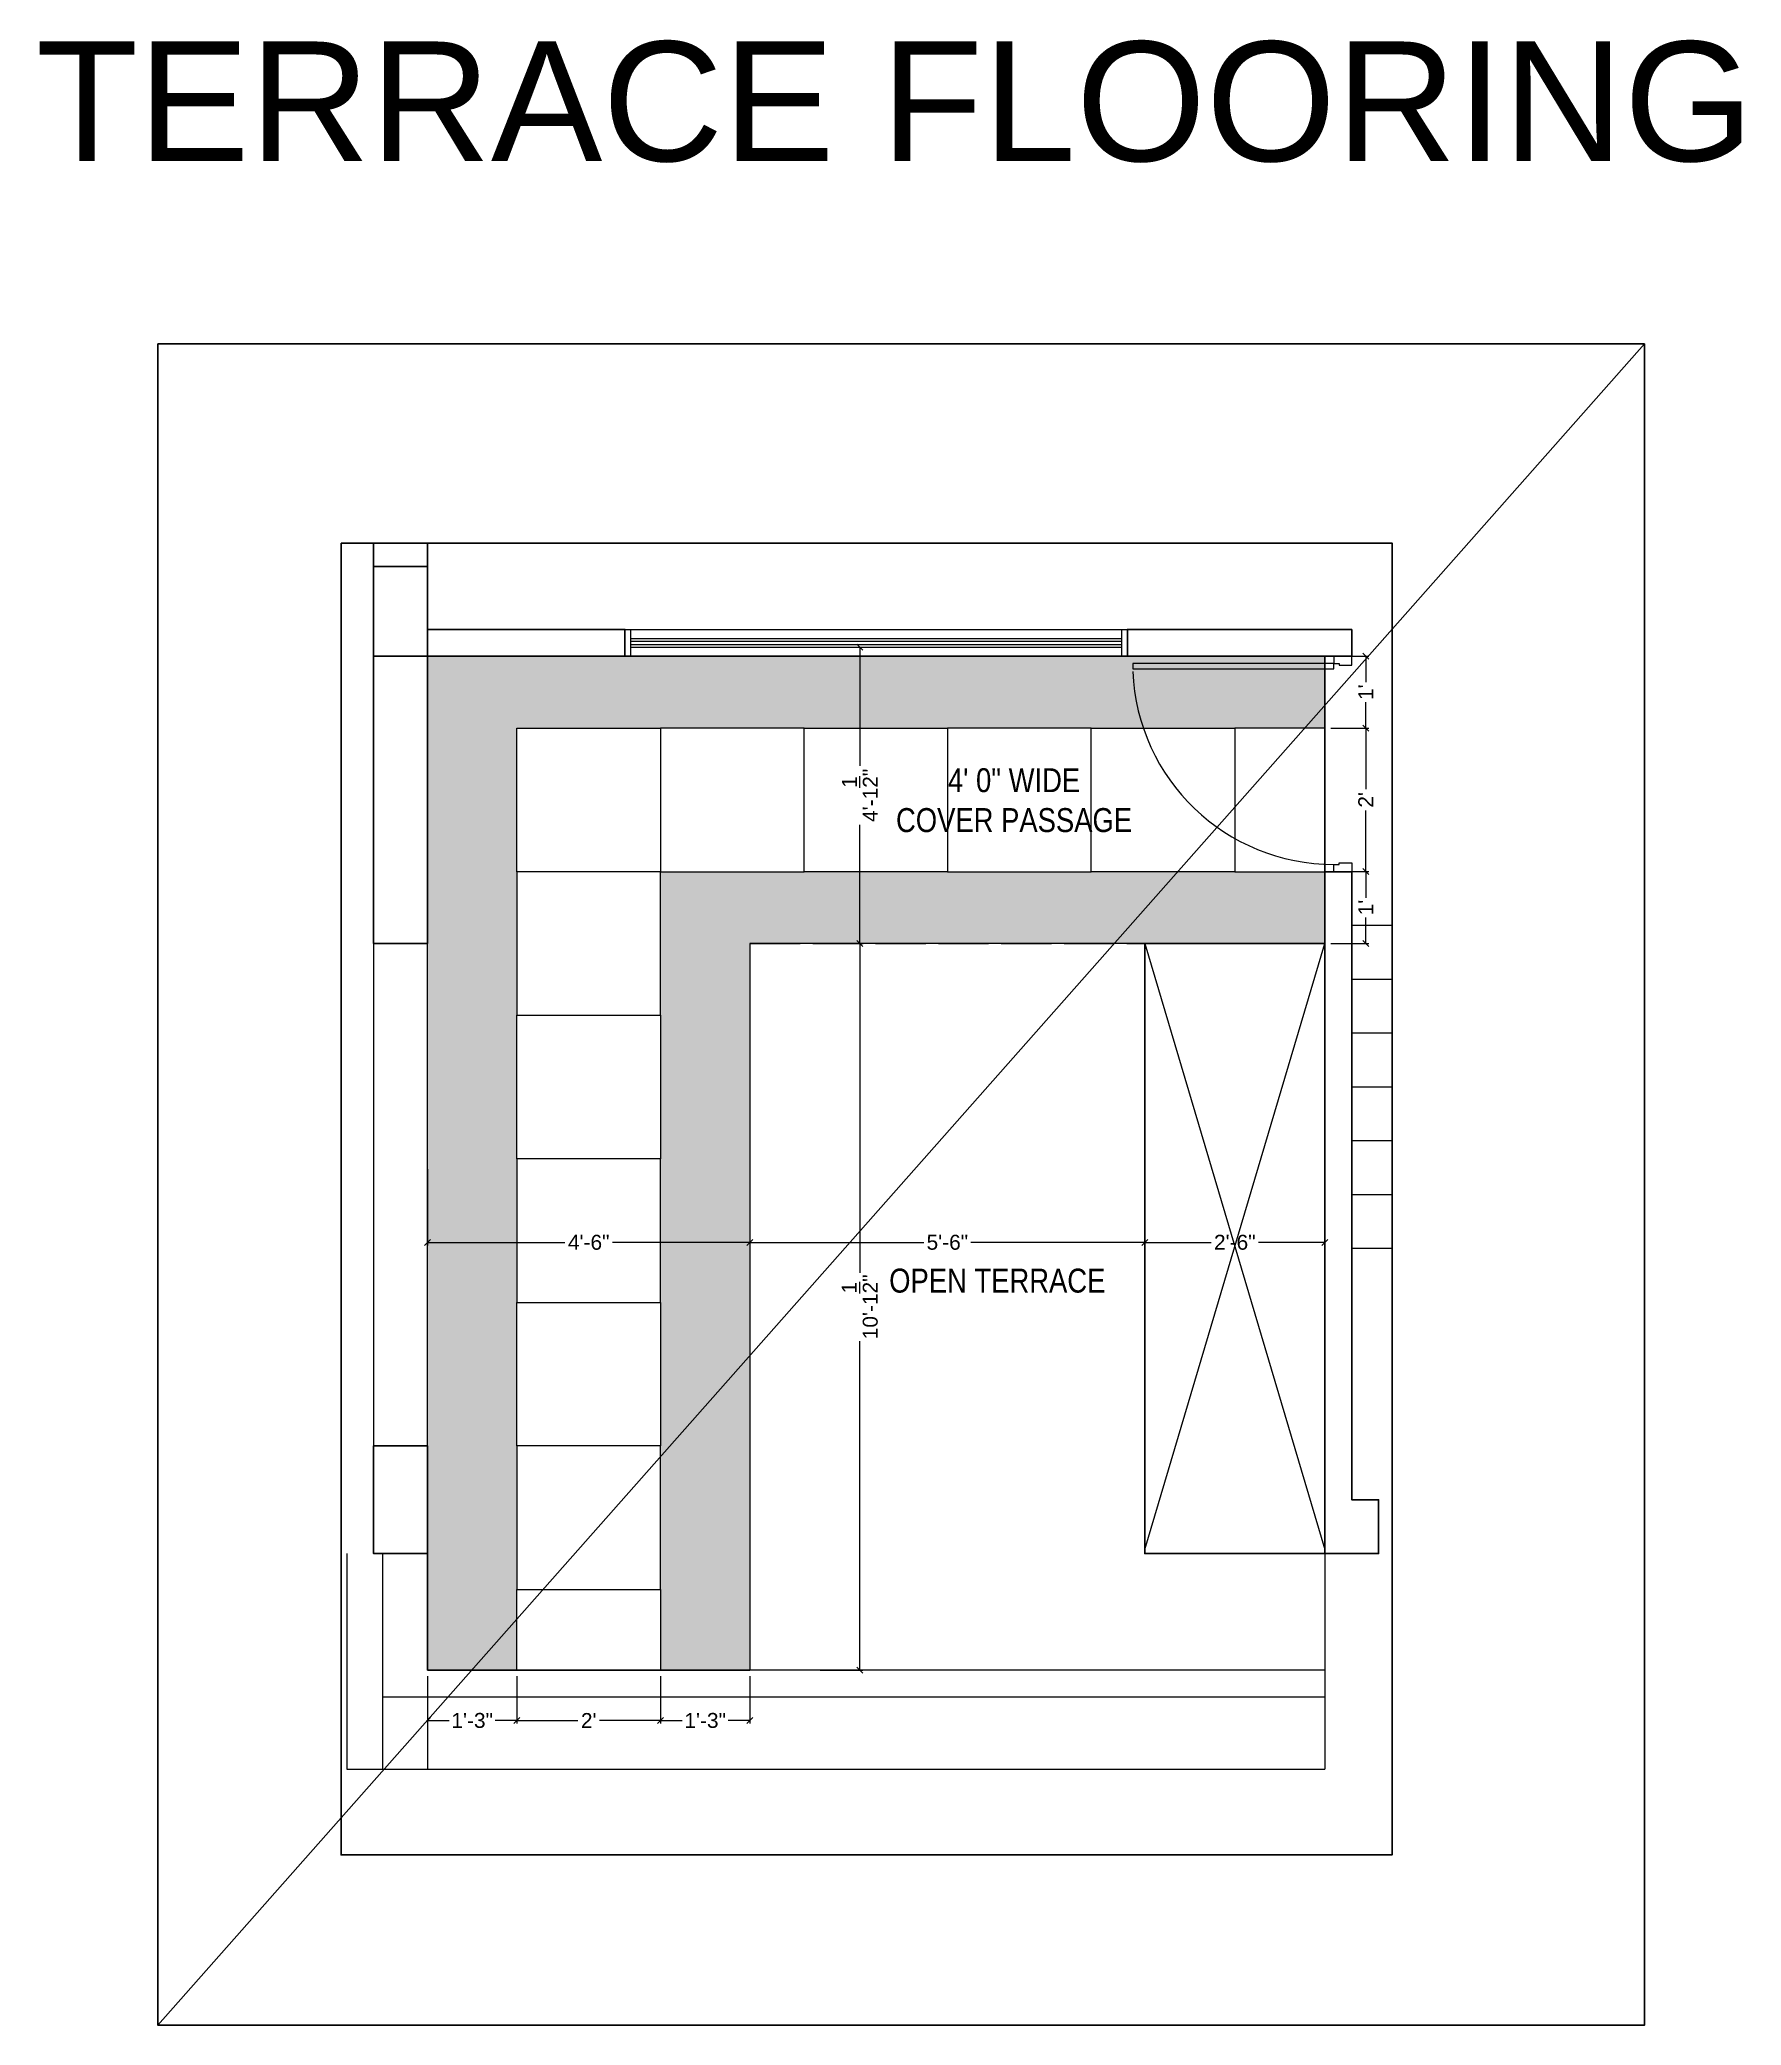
# Model space of a CAD drawing. Header units: millimetres. Extents: x 56222 to 3066687, y -650199 to -121287.
# Drawn here: x 149545.8 to 149830.2, y -179789 to -179457.1 of the extents above; entities that cross this region are included whole.
import ezdxf

# ---------------------------------------------------------------- set-up
doc = ezdxf.new("R2010")
doc.units = ezdxf.units.MM
doc.header["$MEASUREMENT"] = 0
doc.header["$PDMODE"] = 35
doc.linetypes.add('ACAD_ISO02W100', pattern=[15, 12, -3])
doc.linetypes.add('DASHED', pattern=[0.75, 0.5, -0.25])
doc.layers.get('Defpoints').update_dxf_attribs({"color": 220})
for name, color, linetype in [('AR DOOR', 40, 'Continuous'), ('AR ELE-5', 134, 'Continuous'), ('AR HATCH-7', 7, 'Continuous'), ('GROUND FLOOR  ( Text )', 251, 'Continuous')]:
    doc.layers.add(name, color=color, linetype=linetype)
for name, color, linetype, lineweight in [('COLUMN', 1, 'Continuous', 30), ('dim05', 1, 'Continuous', 13), ('FIRST FLOOR ( DW_RAIL )', 7, 'Continuous', 9), ('FIRST FLOOR ( TEXT )', 7, 'Continuous', 9), ('FIRST FLOOR_( STAIR )', 251, 'Continuous', 9), ('FURNITURE', 32, 'Continuous', 9), ('furniture dimensions', 1, 'DASHED', 0), ('SECOND FLOOR', 7, 'Continuous', 9), ('SECOND FLOOR  ( PLINE )', 251, 'Continuous', 30), ('wall', 7, 'Continuous', 30), ('XX~SLAB ( BEAM )~ ( DIM )', 7, 'Continuous', 9)]:
    doc.layers.add(name, color=color, linetype=linetype, lineweight=lineweight)
doc.layers.add('XX~SLAB ( PLINE )', color=251, linetype='Continuous', plot=False)
doc.styles.add('Arial', font='arial.ttf')
doc.styles.add('KATHA', font='swissc.ttf')
doc.styles.get("Standard").update_dxf_attribs({"font": 'arial.ttf', "height": 6})
doc.dimstyles.new('ISO-25', dxfattribs={"dimtxt": 2.5, "dimasz": 1, "dimexe": 0.5, "dimexo": 1, "dimtad": 0, "dimdec": 1, "dimlunit": 4, "dimtxsty": 'Standard', "dimblk": 'OBLIQUE', "dimcen": 2.5, "dimclrd": 1, "dimclre": 1, "dimclrt": 5, "dimadec": 0, "dimazin": 0, "dimtfac": 1, "dimtdec": 1, "dimtmove": 0, "dimatfit": 3, "dimfxl": 1, "dimlwd": -1, "dimarcsym": 0})

msp = doc.modelspace()

# ---------------------------------------------------------------- texts
at = {"layer": 'FIRST FLOOR ( TEXT )', "char_height": 4, "attachment_point": 5, "style": 'KATHA'}
for s, insert in [('4\' 0" WIDE \\PCOVER PASSAGE', (149708.68, -179584.206)), ('OPEN TERRACE', (149705.874, -179664.523))]:
    msp.add_mtext(s, dxfattribs=dict(at, insert=insert))
at = {"layer": 'furniture dimensions', "lineweight": 0}
msp.add_text('TERRACE FLOORING', height=20, dxfattribs=at).set_placement((149545.179, -179477.361))

# ---------------------------------------------------------------- blocks, each defined once
blk = doc.blocks.new('*U18')
for points in [[(0, 0), (0, 1120), (-30, 1120), (-30, 0)], [(40, 0), (0, 0), (0, -30), (-10, -30), (-10, -100), (40, -100)], [(-1160, 0), (-1120, 0), (-1120, -30), (-1110, -30), (-1110, -100), (-1160, -100)]]:
    blk.add_lwpolyline(points, close=True)
at = {"layer": 'AR ELE-5', "linetype": 'ByBlock', "ltscale": 15}
blk.add_arc((2, -1), 1122, 92.373, 179.9653, dxfattribs=at)
blk = doc.blocks.new('_Oblique')
at = {"layer": 'wall', "color": 0, "lineweight": -2}
blk.add_line((-0.5, -0.5), (0.5, 0.5), dxfattribs=at)
blk = doc.blocks.new('*D176')
at = {"layer": 'Defpoints', "color": 0, "lineweight": 30, "transparency": 16777216}
for p in [(149610.62, -179729.63), (149625.58, -179729.63), (149625.58, -179738.03)]:
    blk.add_point(p, dxfattribs=at)
at = {"layer": 'dim05', "color": 1, "linetype": 'Continuous', "lineweight": -2, "transparency": 16777216}
for p, q in [((149610.62, -179730.63), (149610.62, -179738.53)), ((149625.58, -179730.63), (149625.58, -179738.53))]:
    blk.add_line(p, q, dxfattribs=at)
at = {"layer": 'dim05', "color": 1, "linetype": 'Continuous', "transparency": 16777216}
for p, q in [((149610.62, -179738.03), (149614.27, -179738.03)), ((149625.58, -179738.03), (149621.93, -179738.03))]:
    blk.add_line(p, q, dxfattribs=at)
at = {"layer": 'dim05', "color": 1, "transparency": 16777216, "rotation": 180}
blk.add_blockref('_Oblique', (149610.62, -179738.03), dxfattribs=at)
at = {"layer": 'dim05', "color": 1, "transparency": 16777216}
blk.add_blockref('_Oblique', (149625.58, -179738.03), dxfattribs=at)
at = {"layer": 'dim05', "color": 5, "lineweight": 25, "transparency": 16777216, "insert": (149618.1, -179738.03), "char_height": 2.5, "attachment_point": 5, "style": 'Arial'}
blk.add_mtext('1\'-3"', dxfattribs=at)
blk = doc.blocks.new('*D177')
at = {"layer": 'Defpoints', "color": 0, "lineweight": 30, "transparency": 16777216}
for p in [(149625.58, -179729.63), (149649.58, -179729.63), (149649.58, -179738.03)]:
    blk.add_point(p, dxfattribs=at)
at = {"layer": 'dim05', "color": 1, "linetype": 'Continuous', "lineweight": -2, "transparency": 16777216}
for p, q in [((149625.58, -179730.63), (149625.58, -179738.53)), ((149649.58, -179730.63), (149649.58, -179738.53))]:
    blk.add_line(p, q, dxfattribs=at)
at = {"layer": 'dim05', "color": 1, "linetype": 'Continuous', "transparency": 16777216}
for p, q in [((149625.58, -179738.03), (149635.78, -179738.03)), ((149649.58, -179738.03), (149639.37, -179738.03))]:
    blk.add_line(p, q, dxfattribs=at)
at = {"layer": 'dim05', "color": 1, "transparency": 16777216, "rotation": 180}
blk.add_blockref('_Oblique', (149625.58, -179738.03), dxfattribs=at)
at = {"layer": 'dim05', "color": 1, "transparency": 16777216}
blk.add_blockref('_Oblique', (149649.58, -179738.03), dxfattribs=at)
at = {"layer": 'dim05', "color": 5, "lineweight": 25, "transparency": 16777216, "insert": (149637.58, -179738.03), "char_height": 2.5, "attachment_point": 5, "style": 'Arial'}
blk.add_mtext("2'", dxfattribs=at)
blk = doc.blocks.new('*D178')
at = {"layer": 'Defpoints', "color": 0, "lineweight": 30, "transparency": 16777216}
for p in [(149649.58, -179729.63), (149664.53, -179729.63), (149664.53, -179738.03)]:
    blk.add_point(p, dxfattribs=at)
at = {"layer": 'dim05', "color": 1, "linetype": 'Continuous', "lineweight": -2, "transparency": 16777216}
for p, q in [((149649.58, -179730.63), (149649.58, -179738.53)), ((149664.53, -179730.63), (149664.53, -179738.53))]:
    blk.add_line(p, q, dxfattribs=at)
at = {"layer": 'dim05', "color": 1, "linetype": 'Continuous', "transparency": 16777216}
for p, q in [((149649.58, -179738.03), (149653.22, -179738.03)), ((149664.53, -179738.03), (149660.88, -179738.03))]:
    blk.add_line(p, q, dxfattribs=at)
at = {"layer": 'dim05', "color": 1, "transparency": 16777216, "rotation": 180}
blk.add_blockref('_Oblique', (149649.58, -179738.03), dxfattribs=at)
at = {"layer": 'dim05', "color": 1, "transparency": 16777216}
blk.add_blockref('_Oblique', (149664.53, -179738.03), dxfattribs=at)
at = {"layer": 'dim05', "color": 5, "lineweight": 25, "transparency": 16777216, "insert": (149657.05, -179738.03), "char_height": 2.5, "attachment_point": 5, "style": 'Arial'}
blk.add_mtext('1\'-3"', dxfattribs=at)
blk = doc.blocks.new('*D179')
at = {"layer": 'Defpoints', "color": 0, "lineweight": 30, "transparency": 16777216}
for p in [(149675.26, -179608.13), (149682.9, -179608.13), (149675.26, -179729.63)]:
    blk.add_point(p, dxfattribs=at)
at = {"layer": 'dim05', "color": 1, "linetype": 'Continuous', "lineweight": -2, "transparency": 16777216}
for p, q in [((149676.26, -179608.13), (149683.4, -179608.13)), ((149676.26, -179729.63), (149683.4, -179729.63))]:
    blk.add_line(p, q, dxfattribs=at)
at = {"layer": 'dim05', "color": 1, "linetype": 'Continuous', "transparency": 16777216}
for p, q in [((149682.9, -179608.13), (149682.9, -179663.17)), ((149682.9, -179729.63), (149682.9, -179674.6))]:
    blk.add_line(p, q, dxfattribs=at)
at = {"layer": 'dim05', "color": 1, "transparency": 16777216}
for p, rotation in [((149682.9, -179608.13), 90), ((149682.9, -179729.63), 270)]:
    blk.add_blockref('_Oblique', p, dxfattribs=dict(at, rotation=rotation))
at = {"layer": 'dim05', "color": 5, "lineweight": 25, "transparency": 16777216, "insert": (149682.9, -179668.88), "char_height": 2.5, "attachment_point": 5, "rotation": 90, "style": 'Arial'}
blk.add_mtext('10\'-1{\\H1x;\\S1/2;}"', dxfattribs=at)
blk = doc.blocks.new('*D169')
at = {"layer": 'Defpoints', "color": 0, "lineweight": 30, "transparency": 16777216}
for p in [(149610.62, -179644.88), (149664.53, -179644.88), (149664.53, -179658.1)]:
    blk.add_point(p, dxfattribs=at)
at = {"layer": 'dim05', "color": 1, "linetype": 'Continuous', "lineweight": -2, "transparency": 16777216}
for p, q in [((149610.62, -179645.88), (149610.62, -179658.6)), ((149664.53, -179645.88), (149664.53, -179658.6))]:
    blk.add_line(p, q, dxfattribs=at)
at = {"layer": 'dim05', "color": 1, "linetype": 'Continuous', "transparency": 16777216}
for p, q in [((149610.62, -179658.1), (149633.58, -179658.1)), ((149664.53, -179658.1), (149641.57, -179658.1))]:
    blk.add_line(p, q, dxfattribs=at)
at = {"layer": 'dim05', "color": 1, "transparency": 16777216, "rotation": 180}
blk.add_blockref('_Oblique', (149610.62, -179658.1), dxfattribs=at)
at = {"layer": 'dim05', "color": 1, "transparency": 16777216}
blk.add_blockref('_Oblique', (149664.53, -179658.1), dxfattribs=at)
at = {"layer": 'dim05', "color": 5, "lineweight": 25, "transparency": 16777216, "insert": (149637.58, -179658.1), "char_height": 2.5, "attachment_point": 5, "style": 'Arial'}
blk.add_mtext('4\'-6"', dxfattribs=at)
blk = doc.blocks.new('*D170')
at = {"layer": 'Defpoints', "color": 0, "lineweight": 30, "transparency": 16777216}
for p in [(149677.21, -179558.63), (149682.9, -179558.63), (149677.21, -179608.13)]:
    blk.add_point(p, dxfattribs=at)
at = {"layer": 'dim05', "color": 1, "linetype": 'Continuous', "lineweight": -2, "transparency": 16777216}
for p, q in [((149678.21, -179558.63), (149683.4, -179558.63)), ((149678.21, -179608.13), (149683.4, -179608.13))]:
    blk.add_line(p, q, dxfattribs=at)
at = {"layer": 'dim05', "color": 1, "linetype": 'Continuous', "transparency": 16777216}
for p, q in [((149682.9, -179558.63), (149682.9, -179578.47)), ((149682.9, -179608.13), (149682.9, -179588.29))]:
    blk.add_line(p, q, dxfattribs=at)
at = {"layer": 'dim05', "color": 1, "transparency": 16777216}
for p, rotation in [((149682.9, -179558.63), 90), ((149682.9, -179608.13), 270)]:
    blk.add_blockref('_Oblique', p, dxfattribs=dict(at, rotation=rotation))
at = {"layer": 'dim05', "color": 5, "lineweight": 25, "transparency": 16777216, "insert": (149682.9, -179583.38), "char_height": 2.5, "attachment_point": 5, "rotation": 90, "style": 'Arial'}
blk.add_mtext('4\'-1{\\H1x;\\S1/2;}"', dxfattribs=at)
blk = doc.blocks.new('*D171')
at = {"layer": 'Defpoints', "color": 0, "lineweight": 30, "transparency": 16777216}
for p in [(149664.53, -179658.1), (149730.53, -179658.1), (149730.53, -179658.1)]:
    blk.add_point(p, dxfattribs=at)
at = {"layer": 'dim05', "color": 1, "linetype": 'Continuous', "lineweight": -2, "transparency": 16777216}
for p, q in [((149664.53, -179657.1), (149664.53, -179657.6)), ((149730.53, -179657.1), (149730.53, -179657.6))]:
    blk.add_line(p, q, dxfattribs=at)
at = {"layer": 'dim05', "color": 1, "linetype": 'Continuous', "transparency": 16777216}
for p, q in [((149664.53, -179658.1), (149693.58, -179658.1)), ((149730.53, -179658.1), (149701.48, -179658.1))]:
    blk.add_line(p, q, dxfattribs=at)
at = {"layer": 'dim05', "color": 1, "transparency": 16777216, "rotation": 180}
blk.add_blockref('_Oblique', (149664.53, -179658.1), dxfattribs=at)
at = {"layer": 'dim05', "color": 1, "transparency": 16777216}
blk.add_blockref('_Oblique', (149730.53, -179658.1), dxfattribs=at)
at = {"layer": 'dim05', "color": 5, "lineweight": 25, "transparency": 16777216, "insert": (149697.53, -179658.1), "char_height": 2.5, "attachment_point": 5, "style": 'Arial'}
blk.add_mtext('5\'-6"', dxfattribs=at)
blk = doc.blocks.new('*D172')
at = {"layer": 'Defpoints', "color": 0, "lineweight": 30, "transparency": 16777216}
for p in [(149730.53, -179658.1), (149760.62, -179658.1), (149760.62, -179658.1)]:
    blk.add_point(p, dxfattribs=at)
at = {"layer": 'dim05', "color": 1, "linetype": 'Continuous', "lineweight": -2, "transparency": 16777216}
for p, q in [((149730.53, -179657.1), (149730.53, -179657.6)), ((149760.62, -179657.1), (149760.62, -179657.6))]:
    blk.add_line(p, q, dxfattribs=at)
at = {"layer": 'dim05', "color": 1, "linetype": 'Continuous', "transparency": 16777216}
for p, q in [((149730.53, -179658.1), (149741.61, -179658.1)), ((149760.62, -179658.1), (149749.55, -179658.1))]:
    blk.add_line(p, q, dxfattribs=at)
at = {"layer": 'dim05', "color": 1, "transparency": 16777216, "rotation": 180}
blk.add_blockref('_Oblique', (149730.53, -179658.1), dxfattribs=at)
at = {"layer": 'dim05', "color": 1, "transparency": 16777216}
blk.add_blockref('_Oblique', (149760.62, -179658.1), dxfattribs=at)
at = {"layer": 'dim05', "color": 5, "lineweight": 25, "transparency": 16777216, "insert": (149745.58, -179658.1), "char_height": 2.5, "attachment_point": 5, "style": 'Arial'}
blk.add_mtext('2\'-6"', dxfattribs=at)
blk = doc.blocks.new('*D173')
at = {"layer": 'Defpoints', "color": 0, "lineweight": 30, "transparency": 16777216}
for p in [(149760.62, -179560.13), (149760.62, -179572.13), (149767.47, -179572.13)]:
    blk.add_point(p, dxfattribs=at)
at = {"layer": 'dim05', "color": 1, "linetype": 'Continuous', "lineweight": -2, "transparency": 16777216}
for p, q in [((149761.62, -179560.13), (149767.97, -179560.13)), ((149761.62, -179572.13), (149767.97, -179572.13))]:
    blk.add_line(p, q, dxfattribs=at)
at = {"layer": 'dim05', "color": 1, "linetype": 'Continuous', "transparency": 16777216}
for p, q in [((149767.47, -179560.13), (149767.47, -179564.48)), ((149767.47, -179572.13), (149767.47, -179567.79))]:
    blk.add_line(p, q, dxfattribs=at)
at = {"layer": 'dim05', "color": 1, "transparency": 16777216}
for p, rotation in [((149767.47, -179560.13), 90), ((149767.47, -179572.13), 270)]:
    blk.add_blockref('_Oblique', p, dxfattribs=dict(at, rotation=rotation))
at = {"layer": 'dim05', "color": 5, "lineweight": 25, "transparency": 16777216, "insert": (149767.47, -179566.13), "char_height": 2.5, "attachment_point": 5, "rotation": 90, "style": 'Arial'}
blk.add_mtext("1'", dxfattribs=at)
blk = doc.blocks.new('*D174')
at = {"layer": 'Defpoints', "color": 0, "lineweight": 30, "transparency": 16777216}
for p in [(149760.62, -179572.13), (149760.62, -179596.13), (149767.47, -179596.13)]:
    blk.add_point(p, dxfattribs=at)
at = {"layer": 'dim05', "color": 1, "linetype": 'Continuous', "lineweight": -2, "transparency": 16777216}
for p, q in [((149761.62, -179572.13), (149767.97, -179572.13)), ((149761.62, -179596.13), (149767.97, -179596.13))]:
    blk.add_line(p, q, dxfattribs=at)
at = {"layer": 'dim05', "color": 1, "linetype": 'Continuous', "transparency": 16777216}
for p, q in [((149767.47, -179572.13), (149767.47, -179582.34)), ((149767.47, -179596.13), (149767.47, -179585.93))]:
    blk.add_line(p, q, dxfattribs=at)
at = {"layer": 'dim05', "color": 1, "transparency": 16777216}
for p, rotation in [((149767.47, -179572.13), 90), ((149767.47, -179596.13), 270)]:
    blk.add_blockref('_Oblique', p, dxfattribs=dict(at, rotation=rotation))
at = {"layer": 'dim05', "color": 5, "lineweight": 25, "transparency": 16777216, "insert": (149767.47, -179584.13), "char_height": 2.5, "attachment_point": 5, "rotation": 90, "style": 'Arial'}
blk.add_mtext("2'", dxfattribs=at)
blk = doc.blocks.new('*D175')
at = {"layer": 'Defpoints', "color": 0, "lineweight": 30, "transparency": 16777216}
for p in [(149760.62, -179596.13), (149760.62, -179608.13), (149767.47, -179608.13)]:
    blk.add_point(p, dxfattribs=at)
at = {"layer": 'dim05', "color": 1, "linetype": 'Continuous', "lineweight": -2, "transparency": 16777216}
for p, q in [((149761.62, -179596.13), (149767.97, -179596.13)), ((149761.62, -179608.13), (149767.97, -179608.13))]:
    blk.add_line(p, q, dxfattribs=at)
at = {"layer": 'dim05', "color": 1, "linetype": 'Continuous', "transparency": 16777216}
for p, q in [((149767.47, -179596.13), (149767.47, -179600.48)), ((149767.47, -179608.13), (149767.47, -179603.79))]:
    blk.add_line(p, q, dxfattribs=at)
at = {"layer": 'dim05', "color": 1, "transparency": 16777216}
for p, rotation in [((149767.47, -179596.13), 90), ((149767.47, -179608.13), 270)]:
    blk.add_blockref('_Oblique', p, dxfattribs=dict(at, rotation=rotation))
at = {"layer": 'dim05', "color": 5, "lineweight": 25, "transparency": 16777216, "insert": (149767.47, -179602.13), "char_height": 2.5, "attachment_point": 5, "rotation": 90, "style": 'Arial'}
blk.add_mtext("1'", dxfattribs=at)

# ---------------------------------------------------------------- dimensions: what is measured, and where the dimension line sits
at = {"layer": 'dim05', "color": 27, "lineweight": 25, "true_color": 0x7d5120}
for base, p1, p2, picture, middle in [((149682.902, -179558.634), (149677.212, -179608.134), (149677.212, -179558.634), '*D170', (149682.902, -179583.384)), ((149767.473, -179572.134), (149760.622, -179560.134), (149760.622, -179572.134), '*D173', (149767.473, -179566.134)), ((149767.473, -179596.134), (149760.622, -179572.134), (149760.622, -179596.134), '*D174', (149767.473, -179584.134)), ((149767.473, -179608.134), (149760.622, -179596.134), (149760.622, -179608.134), '*D175', (149767.473, -179602.134)), ((149682.902, -179608.134), (149675.26, -179729.634), (149675.26, -179608.134), '*D179', (149682.902, -179668.884))]:
    dim = msp.add_linear_dim(base=base, p1=p1, p2=p2, angle=90, dimstyle='ISO-25', override={"dimtxsty": 'Arial'}, dxfattribs=at)
    dim.commit()
    dim.dimension.update_dxf_attribs({"geometry": picture, "text_midpoint": middle})
dim = msp.add_linear_dim(base=(149664.53, -179658.096), p1=(149610.622, -179644.884), p2=(149664.53, -179644.884), dimstyle='ISO-25', override={"dimtxsty": 'Arial'}, dxfattribs=at)
dim.commit()
dim.dimension.update_dxf_attribs({"geometry": '*D169', "text_midpoint": (149637.576, -179658.096), "dimtype": 160})
for base, p1, p2, picture, middle in [((149730.53, -179658.096), (149664.53, -179658.096), (149730.53, -179658.096), '*D171', (149697.53, -179658.096)), ((149760.622, -179658.096), (149730.53, -179658.096), (149760.622, -179658.096), '*D172', (149745.576, -179658.096)), ((149625.576, -179738.031), (149610.622, -179729.634), (149625.576, -179729.634), '*D176', (149618.099, -179738.031)), ((149649.576, -179738.031), (149625.576, -179729.634), (149649.576, -179729.634), '*D177', (149637.576, -179738.031)), ((149664.53, -179738.031), (149649.576, -179729.634), (149664.53, -179729.634), '*D178', (149657.053, -179738.031))]:
    dim = msp.add_linear_dim(base=base, p1=p1, p2=p2, dimstyle='ISO-25', override={"dimtxsty": 'Arial'}, dxfattribs=at)
    dim.commit()
    dim.dimension.update_dxf_attribs({"geometry": picture, "text_midpoint": middle})

# ---------------------------------------------------------------- hatches: boundary and pattern name
at = {"layer": 'AR HATCH-7', "lineweight": 0, "true_color": 0x000000}
h = msp.add_hatch(color=18, dxfattribs=at)
h.dxf.hatch_style = 1
h.paths.add_polyline_path([(149760.622, -179596.134), (149745.576, -179596.134), (149721.576, -179596.134), (149697.576, -179596.134), (149673.576, -179596.134), (149649.576, -179596.134), (149649.576, -179620.134), (149649.576, -179644.134), (149649.576, -179668.134), (149649.576, -179692.134), (149649.576, -179716.134), (149649.576, -179729.634), (149664.53, -179729.634), (149664.53, -179608.134), (149760.622, -179608.134)])
h.paths.add_polyline_path([(149760.622, -179560.134), (149610.622, -179560.134), (149610.622, -179729.634), (149625.576, -179729.634), (149625.576, -179716.134), (149625.576, -179692.134), (149625.576, -179668.134), (149625.576, -179644.134), (149625.576, -179620.134), (149625.576, -179596.134), (149625.576, -179572.134), (149649.576, -179572.134), (149673.576, -179572.134), (149697.576, -179572.134), (149721.576, -179572.134), (149745.576, -179572.134), (149760.622, -179572.134)])

# ---------------------------------------------------------------- linework, layer by layer
at = {"layer": 'COLUMN'}
for points in [[(149601.622, -179545.134), (149610.622, -179545.134), (149610.622, -179560.134), (149601.622, -179560.134)], [(149601.622, -179692.134), (149610.622, -179692.134), (149610.622, -179710.134), (149601.622, -179710.134)]]:
    msp.add_lwpolyline(points, close=True, dxfattribs=at)
at = {"layer": 'dim05', "color": 242, "lineweight": 30, "true_color": 0xcd2027}
msp.add_line((149565.56, -179788.975), (149814.066, -179507.92), dxfattribs=at)
at = {"layer": 'FIRST FLOOR ( DW_RAIL )'}
for points in [[(149644.622, -179560.134), (149644.622, -179555.634)], [(149726.622, -179555.634), (149726.622, -179560.134)]]:
    msp.add_lwpolyline(points, dxfattribs=at)
for points in [[(149644.622, -179557.134), (149726.622, -179557.134), (149726.622, -179557.634), (149644.622, -179557.634)], [(149644.622, -179558.134), (149726.622, -179558.134), (149726.622, -179558.634), (149644.622, -179558.634)]]:
    msp.add_lwpolyline(points, close=True, dxfattribs=at)
at = {"layer": 'FIRST FLOOR_( STAIR )'}
for p, q in [((149771.867, -179605.134), (149765.122, -179605.134)), ((149771.867, -179614.134), (149765.122, -179614.134)), ((149771.867, -179623.134), (149765.122, -179623.134)), ((149771.867, -179632.134), (149765.122, -179632.134)), ((149771.867, -179641.134), (149765.122, -179641.134)), ((149771.867, -179650.134), (149765.122, -179650.134)), ((149771.867, -179659.134), (149765.122, -179659.134))]:
    msp.add_line(p, q, dxfattribs=at)
at = {"layer": 'FURNITURE', "color": 242, "lineweight": 30, "true_color": 0xcd2027}
msp.add_lwpolyline([(149565.56, -179507.92), (149814.066, -179507.92), (149814.066, -179788.975), (149565.56, -179788.975)], close=True, dxfattribs=at)
at = {"layer": 'GROUND FLOOR  ( Text )', "lineweight": 30, "ltscale": 10}
msp.add_lwpolyline([(149596.18, -179541.199), (149771.867, -179541.199), (149771.867, -179760.502), (149596.18, -179760.502)], close=True, dxfattribs=at)
at = {"layer": 'GROUND FLOOR  ( Text )', "color": 18, "lineweight": 0, "ltscale": 10, "true_color": 0x000000}
for points in [[(149649.576, -179572.134), (149649.576, -179596.134), (149625.576, -179596.134), (149625.576, -179572.134), (149649.576, -179572.134)], [(149649.576, -179572.134), (149649.576, -179596.134), (149673.576, -179596.134), (149673.576, -179572.134), (149649.576, -179572.134)], [(149697.576, -179572.134), (149697.576, -179596.134), (149673.576, -179596.134), (149673.576, -179572.134), (149697.576, -179572.134)], [(149697.576, -179572.134), (149697.576, -179596.134), (149721.576, -179596.134), (149721.576, -179572.134), (149697.576, -179572.134)], [(149745.576, -179572.134), (149745.576, -179596.134), (149721.576, -179596.134), (149721.576, -179572.134), (149745.576, -179572.134)], [(149745.576, -179572.134), (149745.576, -179596.134), (149760.622, -179596.134), (149760.622, -179572.134), (149745.576, -179572.134)], [(149649.576, -179620.134), (149649.576, -179596.134), (149625.576, -179596.134), (149625.576, -179620.134), (149649.576, -179620.134)], [(149649.576, -179620.134), (149649.576, -179644.134), (149625.576, -179644.134), (149625.576, -179620.134), (149649.576, -179620.134)], [(149649.576, -179668.134), (149649.576, -179644.134), (149625.576, -179644.134), (149625.576, -179668.134), (149649.576, -179668.134)], [(149649.576, -179668.134), (149649.576, -179692.134), (149625.576, -179692.134), (149625.576, -179668.134), (149649.576, -179668.134)], [(149649.576, -179716.134), (149649.576, -179692.134), (149625.576, -179692.134), (149625.576, -179716.134), (149649.576, -179716.134)], [(149649.576, -179716.134), (149649.576, -179729.634), (149625.576, -179729.634), (149625.576, -179716.134), (149649.576, -179716.134)]]:
    msp.add_lwpolyline(points, dxfattribs=at)
at = {"layer": 'SECOND FLOOR'}
for p, q in [((149601.622, -179541.199), (149601.622, -179710.134)), ((149610.622, -179555.634), (149610.622, -179541.199)), ((149610.622, -179555.634), (149643.622, -179555.634)), ((149643.622, -179560.134), (149643.622, -179555.634)), ((149727.622, -179555.634), (149765.122, -179555.634)), ((149727.622, -179560.134), (149727.622, -179555.634)), ((149765.122, -179560.134), (149765.122, -179555.634)), ((149610.622, -179560.134), (149765.122, -179560.134)), ((149610.622, -179710.134), (149610.622, -179560.134)), ((149760.622, -179710.134), (149760.622, -179560.134)), ((149760.622, -179596.134), (149765.122, -179596.134)), ((149765.122, -179701.134), (149765.122, -179596.134)), ((149610.622, -179608.134), (149601.622, -179608.134)), ((149610.622, -179710.134), (149601.622, -179710.134))]:
    msp.add_line(p, q, dxfattribs=at)
at = {"layer": 'SECOND FLOOR', "color": 1, "linetype": 'ACAD_ISO02W100', "lineweight": 0, "ltscale": 0.7}
msp.add_lwpolyline([(149664.53, -179608.134), (149760.622, -179608.134)], dxfattribs=at)
at = {"layer": 'SECOND FLOOR  ( PLINE )'}
for points in [[(149601.622, -179541.199), (149601.622, -179608.134), (149610.622, -179608.134), (149610.622, -179560.134), (149643.622, -179560.134), (149643.622, -179555.634), (149610.622, -179555.634), (149610.622, -179541.199)], [(149769.622, -179710.134), (149760.622, -179710.134), (149760.622, -179596.134), (149765.122, -179596.134), (149765.122, -179701.134), (149769.622, -179701.134), (149769.622, -179710.134), (149769.622, -179710.134)]]:
    msp.add_lwpolyline(points, dxfattribs=at)
msp.add_lwpolyline([(149765.122, -179555.634), (149727.622, -179555.634), (149727.622, -179560.134), (149765.122, -179560.134)], close=True, dxfattribs=at)
at = {"layer": 'XX~SLAB ( BEAM )~ ( DIM )', "lineweight": 0}
for p, q in [((149730.53, -179608.134), (149760.622, -179709.458)), ((149730.53, -179709.458), (149760.622, -179608.134)), ((149610.622, -179729.634), (149664.53, -179729.634))]:
    msp.add_line(p, q, dxfattribs=at)
at = {"layer": 'XX~SLAB ( BEAM )~ ( DIM )'}
msp.add_lwpolyline([(149643.622, -179555.634), (149727.622, -179555.634), (149727.622, -179560.134), (149643.622, -179560.134)], close=True, dxfattribs=at)
at = {"layer": 'XX~SLAB ( BEAM )~ ( DIM )', "color": 23, "lineweight": 0, "true_color": 0xbc8062}
for points in [[(149610.622, -179608.134), (149610.622, -179560.134), (149760.622, -179560.134), (149760.622, -179608.134), (149664.53, -179608.134)], [(149664.53, -179608.134), (149664.53, -179729.634), (149610.622, -179729.634), (149610.622, -179608.134)]]:
    msp.add_lwpolyline(points, dxfattribs=at)
at = {"layer": 'XX~SLAB ( BEAM )~ ( DIM )', "lineweight": 0}
msp.add_lwpolyline([(149610.622, -179729.634), (149610.622, -179560.134), (149760.622, -179560.134), (149760.622, -179608.134), (149664.53, -179608.134)], dxfattribs=at)
at = {"layer": 'XX~SLAB ( BEAM )~ ( DIM )', "lineweight": 30}
msp.add_lwpolyline([(149760.622, -179608.134), (149730.53, -179608.134), (149730.53, -179710.134), (149760.622, -179710.134)], close=True, dxfattribs=at)
at = {"layer": 'XX~SLAB ( PLINE )'}
for p, q in [((149597.122, -179710.134), (149597.122, -179746.134)), ((149603.122, -179710.134), (149603.122, -179746.134)), ((149610.622, -179710.134), (149610.622, -179729.634)), ((149760.622, -179710.134), (149760.622, -179746.134)), ((149760.622, -179729.634), (149610.622, -179729.634)), ((149760.622, -179734.134), (149603.122, -179734.134)), ((149610.622, -179734.134), (149610.622, -179746.134)), ((149597.122, -179746.134), (149760.622, -179746.134))]:
    msp.add_line(p, q, dxfattribs=at)

# ---------------------------------------------------------------- block references
at = {"layer": 'AR DOOR', "linetype": 'ByBlock', "lineweight": -2, "extrusion": (0, 0, -1), "xscale": -0.02999999999996949, "yscale": 0.02999999999996949, "zscale": -0.02999999999996949, "rotation": 270}
msp.add_blockref('*U18', (-149762.122, -179561.334), dxfattribs=at)

msp.set_redraw_order([(e.dxf.handle, doc.entitydb.next_handle()) for e in msp.query("TEXT MTEXT ATTDEF DIMENSION ARC_DIMENSION")])  # texts and dimensions are drawn at this point

doc.saveas('drawing.dxf')
